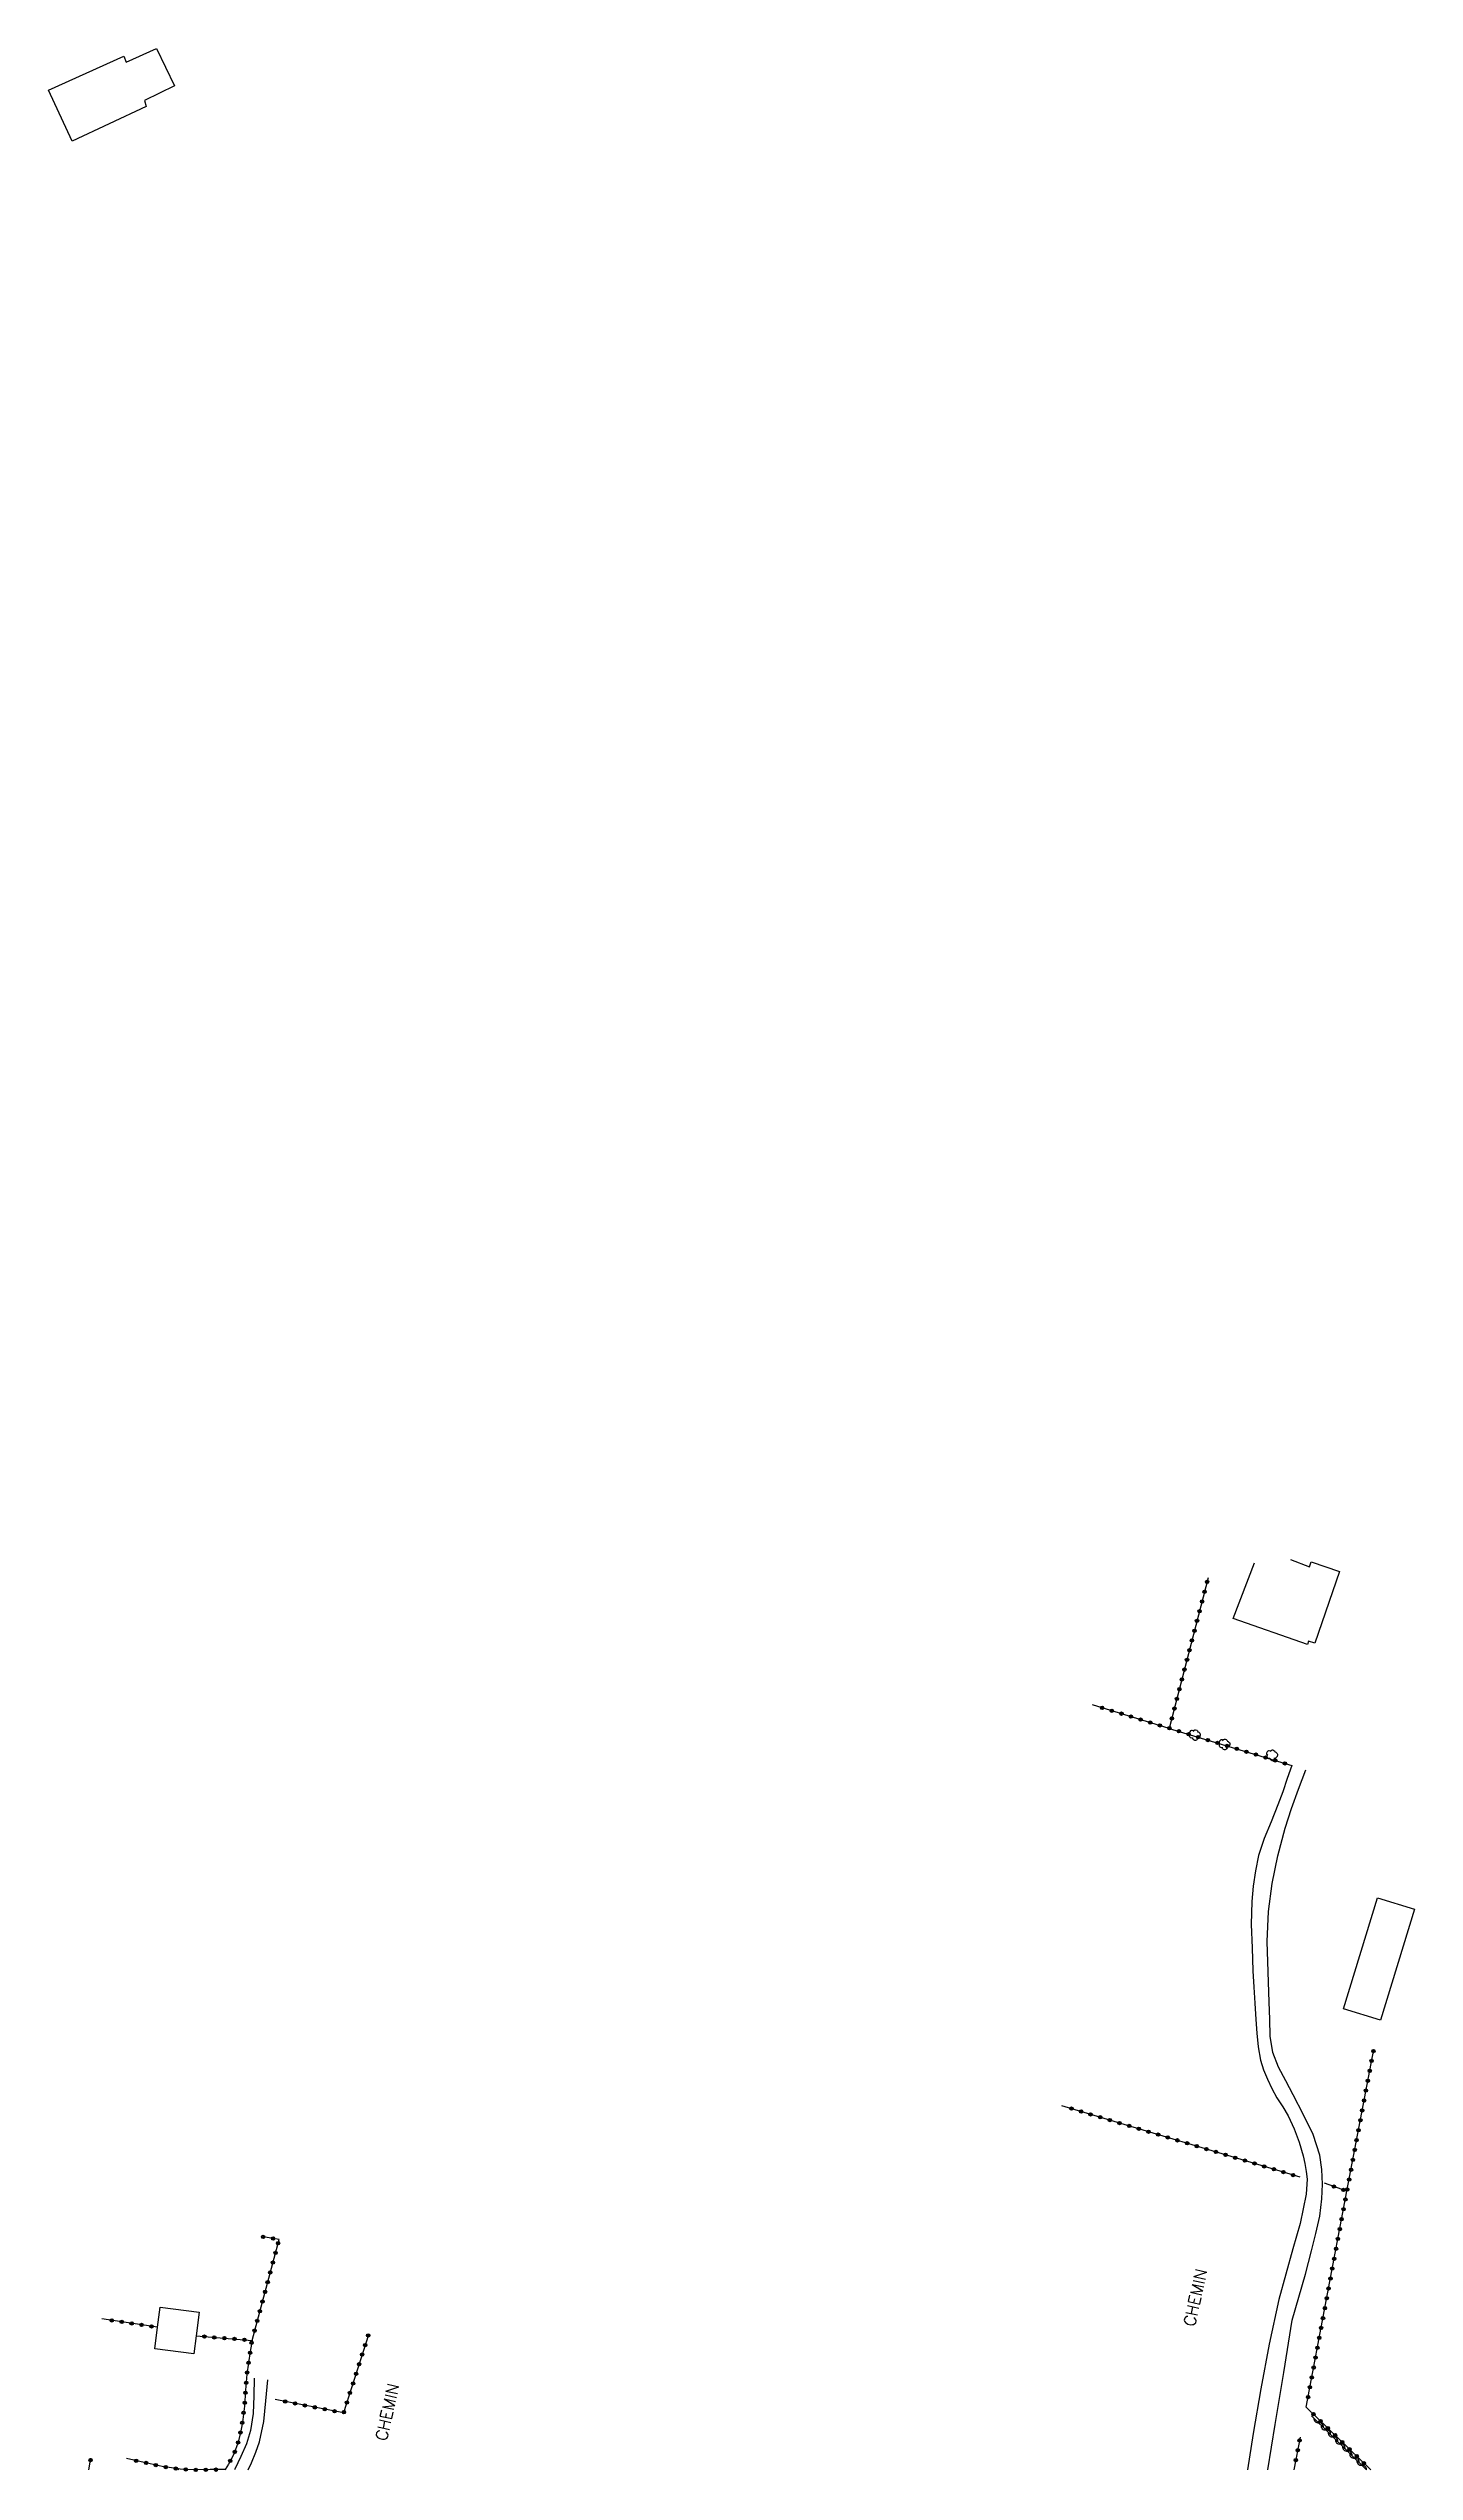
# Model space of a CAD drawing. Header units: millimetres. Extents: x 124000 to 124813, y 125000 to 125861.
# Drawn here: x 124609.8 to 124813.5, y 124999.8 to 125361 of the extents above; entities that cross this region are included whole.
import ezdxf

# ---------------------------------------------------------------- set-up
doc = ezdxf.new("R2010")
doc.units = ezdxf.units.MM
doc.layers.get('0').update_dxf_attribs({"linetype": 'CONTINUOUS'})
for name, color, linetype in [('W0071', 7, 'CONTINUOUS'), ('W0100', 7, 'CONTINUOUS'), ('W0104', 1, 'CONTINUOUS'), ('W0300', 7, 'CONTINUOUS'), ('W0310', 3, 'CONTINUOUS'), ('W0323', 7, 'CONTINUOUS'), ('W0989', 7, 'CONTINUOUS')]:
    doc.layers.add(name, color=color, linetype=linetype)
doc.styles.get("Standard").update_dxf_attribs({"font": 'romans.shx', "width": 0.85})

msp = doc.modelspace()

# ---------------------------------------------------------------- texts
at = {"layer": 'W0989'}
for p in [(124780.69, 125021.29), (124660.25, 125004.22)]:
    msp.add_text('CHEMIN', height=1.75, rotation=77.4451, dxfattribs=at).set_placement(p)

# ---------------------------------------------------------------- blocks, each defined once
blk = doc.blocks.new('T300')
for p, q in [((-0.8, 0.51), (-0.86, 0.34)), ((-0.86, 0.34), (-0.86, 0.17)), ((-0.86, 0.17), (-0.74, 0.06)), ((-0.69, 0.63), (-0.8, 0.51)), ((-0.8, -0.06), (-0.74, 0.06)), ((-0.74, 0.06), (-0.69, 0.11)), ((-0.57, 0.69), (-0.69, 0.63)), ((-0.46, 0.69), (-0.57, 0.69)), ((-0.29, 0.63), (-0.46, 0.69)), ((-0.29, 0.63), (-0.17, 0.74)), ((-0.23, 0.57), (-0.29, 0.63)), ((-0.17, 0.74), (-0.06, 0.8)), ((-0.06, 0.8), (0.06, 0.8)), ((0.06, 0.8), (0.23, 0.74)), ((0.23, 0.74), (0.34, 0.63)), ((0.34, 0.63), (0.4, 0.51)), ((0.46, 0.46), (0.34, 0.46)), ((0.4, 0.51), (0.4, 0.46)), ((0.57, 0.4), (0.46, 0.46)), ((0.57, 0.4), (0.69, 0.29)), ((0.69, 0.29), (0.74, 0.17)), ((0.74, 0.06), (0.69, -0.17)), ((0.74, 0.17), (0.74, 0.06)), ((-0.8, -0.17), (-0.8, -0.06)), ((-0.8, -0.23), (-0.8, -0.17)), ((-0.74, -0.34), (-0.8, -0.23)), ((-0.69, -0.4), (-0.74, -0.34)), ((-0.51, -0.46), (-0.69, -0.4)), ((-0.4, -0.46), (-0.51, -0.46)), ((-0.4, -0.46), (-0.34, -0.46)), ((-0.34, -0.46), (-0.34, -0.4)), ((-0.34, -0.51), (-0.34, -0.46)), ((-0.29, -0.63), (-0.34, -0.51)), ((-0.17, -0.74), (-0.29, -0.63)), ((-0.06, -0.8), (-0.17, -0.74)), ((0.06, -0.8), (-0.06, -0.8)), ((0.17, -0.74), (0.06, -0.8)), ((0.23, -0.69), (0.17, -0.74)), ((0.29, -0.46), (0.23, -0.46)), ((0.29, -0.63), (0.23, -0.69)), ((0.46, -0.4), (0.29, -0.46)), ((0.34, -0.51), (0.29, -0.63)), ((0.34, -0.51), (0.34, -0.46)), ((0.57, -0.34), (0.46, -0.4)), ((0.63, -0.29), (0.57, -0.34)), ((0.69, -0.17), (0.63, -0.29))]:
    blk.add_line(p, q)
blk = doc.blocks.new('t323o')
at = {"color": 0, "linetype": 'Continuous'}
for radius in [0.25, 0.15]:
    blk.add_circle((0, 0), radius, dxfattribs=at)
blk = doc.blocks.new('t310o')
at = {"color": 0, "linetype": 'Continuous'}
for centre, start, end in [((-0.5, 0.38), 216.8699, 323.1304), ((0.5, -0.37), 36.8699, 143.1303)]:
    blk.add_arc(centre, 0.625, start, end, dxfattribs=at)

# ---------------------------------------------------------------- linework, layer by layer
at = {"layer": 'W0071'}
for points in [[(124795.15, 125105.02), (124794.47, 125103.06), (124793.8, 125101.1), (124793.1, 125099.14), (124792.08, 125096.63), (124791.03, 125094.14), (124790.19, 125091.59), (124789.73, 125089.32), (124789.42, 125087.02), (124789.21, 125084.72), (124789.12, 125081.29), (124789.23, 125077.85), (124789.34, 125074.41), (124789.48, 125071.99), (124789.63, 125069.58), (124789.81, 125067.17), (124789.96, 125065.12), (124790.13, 125063.08), (124790.51, 125061.09), (124790.96, 125059.66), (124791.53, 125058.25), (124792.16, 125056.88), (124792.94, 125055.5), (124793.81, 125054.15), (124794.6, 125052.77), (124795.49, 125050.85), (124796.26, 125048.86), (124796.86, 125046.83), (124797.12, 125045.68), (124797.32, 125044.51), (124797.44, 125043.34), (124797.3, 125041.14), (124796.86, 125038.94), (124796.41, 125036.74), (124795.33, 125032.96), (124794.25, 125029.18), (124793.25, 125025.39), (124791.79, 125018.77), (124790.55, 125012.11), (124789.39, 125005.43), (124788.56, 125000)], [(124791.58, 125000), (124792.68, 125006.77), (124793.95, 125014.54), (124795.23, 125022.31), (124796.22, 125025.75), (124797.2, 125029.2), (124798.09, 125032.66), (124798.73, 125035.23), (124799.32, 125037.82), (124799.66, 125040.42), (124799.74, 125042.59), (124799.65, 125044.78), (124799.35, 125046.92), (124798.35, 125049.99), (124796.88, 125052.96), (124795.37, 125055.91), (124794.28, 125057.99), (124793.17, 125060.07), (124792.34, 125062.21), (124791.95, 125064.66), (124791.88, 125067.19), (124791.81, 125069.72), (124791.66, 125074.25), (124791.51, 125078.78), (124791.69, 125083.27), (124792.25, 125087.44), (124793.1, 125091.57), (124794.16, 125095.65), (124795.11, 125098.58), (124796.18, 125101.47), (124797.24, 125104.36)], [(124640.52, 125013.7), (124640.44, 125011.07), (124640.36, 125008.43), (124639.98, 125005.87), (124639.35, 125003.92), (124638.52, 125002.01), (124637.63, 125000.13), (124637.56, 125000)], [(124639.63, 125000), (124640.11, 125001.09), (124640.76, 125002.64), (124641.31, 125004.21), (124641.94, 125007.23), (124642.24, 125010.33), (124642.53, 125013.44)]]:
    msp.add_lwpolyline(points, dxfattribs=at)
at = {"layer": 'W0100', "ltscale": 0.5}
msp.add_lwpolyline([(124628.61, 125355.39), (124624.16, 125353.2), (124624.41, 125352.3), (124613.38, 125347.13), (124609.85, 125354.73), (124621.06, 125359.83), (124621.44, 125358.93), (124625.95, 125360.96)], close=True, dxfattribs=at)
at = {"layer": 'W0104'}
msp.add_lwpolyline([(124794.95, 125135.74), (124797.81, 125134.65), (124798.07, 125135.38), (124802.28, 125133.91), (124798.57, 125123.23), (124797.67, 125123.57), (124797.5, 125123.07), (124786.41, 125126.91), (124789.61, 125135.23)], dxfattribs=at)
for points in [[(124807.93, 125085.28), (124813.45, 125083.59), (124808.37, 125067.05), (124802.85, 125068.75)], [(124625.71, 125018.05), (124626.12, 125021.28), (124626.5, 125024.29), (124632.32, 125023.55), (124631.86, 125019.98), (124631.52, 125017.31), (124625.71, 125018.05)]]:
    msp.add_lwpolyline(points, close=True, dxfattribs=at)
at = {"layer": 'W0310'}
msp.add_lwpolyline([(124806.3, 125000), (124798.11, 125008.09)], dxfattribs=at)
at = {"layer": 'W0323'}
for points in [[(124782.69, 125132.97), (124776.9, 125110.55), (124765.45, 125114.05)], [(124776.9, 125110.55), (124795.15, 125105.02)], [(124797.31, 125009.38), (124803.38, 125041.56), (124807.37, 125062.67)], [(124796.39, 125043.66), (124760.87, 125054.3)], [(124803.38, 125041.56), (124800.02, 125042.74)], [(124640.19, 125019.32), (124644.23, 125034.36), (124641.83, 125034.74)], [(124626.12, 125021.28), (124617.8, 125022.51), (124617.8, 125022.51)], [(124631.86, 125019.98), (124640.19, 125019.32), (124639.93, 125017.65), (124639.67, 125015.98), (124639.43, 125014.3), (124639.22, 125011.9), (124639.07, 125009.5), (124638.75, 125007.12), (124638.45, 125005.55), (124638.08, 125003.99), (124637.55, 125002.5), (124637.13, 125001.67), (124636.66, 125000.87), (124636.18, 125000.07)], [(124657.53, 125020.16), (124653.84, 125008.5), (124643.66, 125010.51)], [(124806.94, 125000), (124797.31, 125009.38)], [(124796.42, 125004.9), (124795.47, 125000)], [(124615.87, 125000), (124616.18, 125001.74)], [(124636.18, 125000.07), (124633.95, 125000.05), (124631.71, 125000.02), (124629.49, 125000.12), (124629.22, 125000.16), (124626.8, 125000.52), (124624.13, 125001.11), (124621.46, 125001.7)], [(124629.22, 125000.16), (124629.13, 125000)], [(124636.18, 125000.07), (124636.14, 125000)]]:
    msp.add_lwpolyline(points, dxfattribs=at)

# ---------------------------------------------------------------- block references
at = {"layer": 'W0300'}
for p in [(124780.77, 125109.53), (124785.17, 125108.13), (124792.27, 125106.53)]:
    msp.add_blockref('T300', p, dxfattribs=at)
at = {"layer": 'W0310', "rotation": 135.3781844714826}
for p in [(124799.17, 125007.04), (124800.24, 125005.98), (124801.31, 125004.93), (124802.38, 125003.88), (124803.44, 125002.82), (124804.51, 125001.77), (124805.58, 125000.72)]:
    msp.add_blockref('t310o', p, dxfattribs=at)
at = {"layer": 'W0323'}
for p, rotation in [((124782.16, 125130.92), 255.527280884406), ((124782.53, 125132.37), 255.527280884406), ((124781.03, 125126.56), 255.527280884406), ((124781.41, 125128.01), 255.527280884406), ((124781.78, 125129.46), 255.527280884406), ((124780.28, 125123.65), 255.527280884406), ((124780.66, 125125.11), 255.527280884406), ((124779.16, 125119.3), 255.527280884406), ((124779.54, 125120.75), 255.527280884406), ((124779.91, 125122.2), 255.527280884406), ((124778.41, 125116.39), 255.527280884406), ((124778.79, 125117.84), 255.527280884406), ((124766.89, 125113.61), 163.0100296156929), ((124768.32, 125113.18), 163.0100296156929), ((124769.76, 125112.74), 163.0100296156929), ((124771.19, 125112.3), 163.0100296156929), ((124772.63, 125111.86), 163.0100296156929), ((124777.29, 125112.03), 255.527280884406), ((124777.66, 125113.49), 255.527280884406), ((124778.04, 125114.94), 255.527280884406), ((124774.06, 125111.42), 163.0100296156929), ((124775.5, 125110.99), 163.0100296156929), ((124776.91, 125110.58), 255.527280884406), ((124778.34, 125110.12), 343.1323628593335), ((124779.77, 125109.68), 343.1323628593335), ((124781.21, 125109.25), 343.1323628593335), ((124782.65, 125108.81), 343.1323628593335), ((124784.08, 125108.38), 343.1323628593335), ((124785.52, 125107.94), 343.1323628593335), ((124786.95, 125107.51), 343.1323628593335), ((124788.39, 125107.07), 343.1323628593335), ((124789.82, 125106.64), 343.1323628593335), ((124791.26, 125106.2), 343.1323628593335), ((124792.69, 125105.77), 343.1323628593335), ((124794.13, 125105.33), 343.1323628593335), ((124807.05, 125060.97), 79.31286299729591), ((124807.32, 125062.45), 79.31286299729591), ((124806.49, 125058.02), 79.31286299729591), ((124806.77, 125059.5), 79.31286299729591), ((124762.31, 125053.87), 163.3269136449374), ((124805.93, 125055.08), 79.31286299729591), ((124806.21, 125056.55), 79.31286299729591), ((124763.75, 125053.44), 163.3269136449374), ((124765.18, 125053.01), 163.3269136449374), ((124766.62, 125052.58), 163.3269136449374), ((124768.06, 125052.15), 163.3269136449374), ((124769.5, 125051.72), 163.3269136449374), ((124770.93, 125051.29), 163.3269136449374), ((124772.37, 125050.86), 163.3269136449374), ((124773.81, 125050.43), 163.3269136449374), ((124805.1, 125050.65), 79.31286299729591), ((124805.38, 125052.13), 79.31286299729591), ((124805.65, 125053.6), 79.31286299729591), ((124775.24, 125050), 163.3269136449374), ((124776.68, 125049.57), 163.3269136449374), ((124778.12, 125049.14), 163.3269136449374), ((124779.55, 125048.7), 163.3269136449374), ((124780.99, 125048.27), 163.3269136449374), ((124782.43, 125047.84), 163.3269136449374), ((124783.86, 125047.41), 163.3269136449374), ((124785.3, 125046.98), 163.3269136449374), ((124786.74, 125046.55), 163.3269136449374), ((124804.54, 125047.71), 79.31286299729591), ((124804.82, 125049.18), 79.31286299729591), ((124788.18, 125046.12), 163.3269136449374), ((124789.61, 125045.69), 163.3269136449374), ((124791.05, 125045.26), 163.3269136449374), ((124792.49, 125044.83), 163.3269136449374), ((124793.92, 125044.4), 163.3269136449374), ((124795.36, 125043.97), 163.3269136449374), ((124803.71, 125043.28), 79.31286299729591), ((124803.99, 125044.76), 79.31286299729591), ((124804.26, 125046.23), 79.31286299729591), ((124801.43, 125042.24), 160.6152037423508), ((124802.85, 125041.75), 160.6152037423508), ((124803.15, 125040.34), 79.31155134016485), ((124803.43, 125041.81), 79.31286299729591), ((124802.32, 125035.91), 79.31155134016485), ((124802.59, 125037.39), 79.31155134016485), ((124802.87, 125038.86), 79.31155134016485), ((124641.84, 125034.74), 171.0231537802199), ((124643.32, 125034.51), 171.0231537802199), ((124643.69, 125032.36), 74.9636156704014), ((124644.08, 125033.81), 74.9636156704014), ((124801.76, 125032.97), 79.31155134016485), ((124802.04, 125034.44), 79.31155134016485), ((124642.91, 125029.46), 74.9636156704014), ((124643.3, 125030.91), 74.9636156704014), ((124800.93, 125028.54), 79.31155134016485), ((124801.2, 125030.02), 79.31155134016485), ((124801.48, 125031.49), 79.31155134016485), ((124641.75, 125025.11), 74.9636156704014), ((124642.14, 125026.56), 74.9636156704014), ((124642.52, 125028.01), 74.9636156704014), ((124800.37, 125025.6), 79.31155134016485), ((124800.65, 125027.07), 79.31155134016485), ((124619.28, 125022.29), 171.589340173843), ((124620.76, 125022.07), 171.589340173843), ((124622.25, 125021.85), 171.589340173843), ((124623.73, 125021.63), 171.589340173843), ((124625.22, 125021.41), 171.589340173843), ((124640.97, 125022.22), 74.9636156704014), ((124641.36, 125023.67), 74.9636156704014), ((124799.81, 125022.65), 79.31155134016485), ((124800.09, 125024.12), 79.31155134016485), ((124633.08, 125019.89), 355.4476842044536), ((124634.57, 125019.77), 355.4476842044536), ((124636.07, 125019.65), 355.4476842044536), ((124637.57, 125019.53), 355.4476842044536), ((124639.06, 125019.41), 355.4476842044536), ((124640.13, 125018.96), 261.1559535711902), ((124640.58, 125020.77), 74.9636156704014), ((124657.05, 125018.63), 252.4283692127522), ((124657.5, 125020.06), 252.4283692127522), ((124798.98, 125018.23), 79.31155134016485), ((124799.26, 125019.7), 79.31155134016485), ((124799.53, 125021.17), 79.31155134016485), ((124639.46, 125014.51), 262.0089066264702), ((124639.67, 125015.99), 261.1224787968213), ((124639.9, 125017.48), 261.1224787968213), ((124655.69, 125014.34), 252.4283692127522), ((124656.14, 125015.77), 252.4283692127522), ((124656.59, 125017.2), 252.4283692127522), ((124798.42, 125015.28), 79.31155134016485), ((124798.7, 125016.75), 79.31155134016485), ((124639.2, 125011.52), 266.2191181154633), ((124639.32, 125013.01), 264.9972815081497), ((124654.78, 125011.48), 252.4283692127522), ((124655.24, 125012.91), 252.4283692127522), ((124797.59, 125010.86), 79.31155134016485), ((124797.87, 125012.33), 79.31155134016485), ((124798.14, 125013.8), 79.31155134016485), ((124638.74, 125007.05), 259.0833640763296), ((124638.94, 125008.53), 262.5521188491545), ((124639.1, 125010.02), 266.2191181154633), ((124645.13, 125010.21), 168.8330521214808), ((124646.61, 125009.92), 168.8330521214808), ((124648.08, 125009.63), 168.8330521214808), ((124649.55, 125009.34), 168.8330521214808), ((124651.02, 125009.05), 168.8330521214808), ((124652.49, 125008.76), 168.8330521214808), ((124653.88, 125008.62), 252.4283692127522), ((124654.33, 125010.05), 252.4283692127522), ((124798.38, 125008.34), 135.7585340744928), ((124799.46, 125007.29), 135.7585340744928), ((124638.11, 125004.11), 256.6837110218185), ((124638.46, 125005.57), 259.0833640763296), ((124796.33, 125004.42), 259.0337721635048), ((124800.53, 125006.24), 135.7585340744928), ((124801.61, 125005.2), 135.7585340744928), ((124802.68, 125004.15), 135.7585340744928), ((124616.13, 125001.48), 79.86709727492611), ((124622.92, 125001.37), 167.6212404139122), ((124624.39, 125001.05), 167.625732117163), ((124625.85, 125000.73), 167.625732117163), ((124627.33, 125000.44), 171.5259021791406), ((124628.81, 125000.22), 171.5259021791406), ((124630.3, 125000.09), 177.4243284399644), ((124631.8, 125000.02), 180.6149579182649), ((124633.3, 125000.04), 180.6149579182649), ((124634.8, 125000.05), 180.5896001847311), ((124636.95, 125001.36), 239.3316887001606), ((124637.62, 125002.7), 250.4677402583177), ((124795.76, 125001.47), 259.0337721635048), ((124796.04, 125002.95), 259.0337721635048), ((124803.76, 125003.1), 135.7585340744928), ((124804.83, 125002.06), 135.7585340744928), ((124805.91, 125001.01), 135.7585340744928)]:
    msp.add_blockref('t323o', p, dxfattribs=dict(at, rotation=rotation))

msp.set_redraw_order([(e.dxf.handle, doc.entitydb.next_handle()) for e in msp.query("TEXT MTEXT ATTDEF DIMENSION ARC_DIMENSION")])  # texts and dimensions are drawn at this point

doc.saveas('drawing.dxf')
